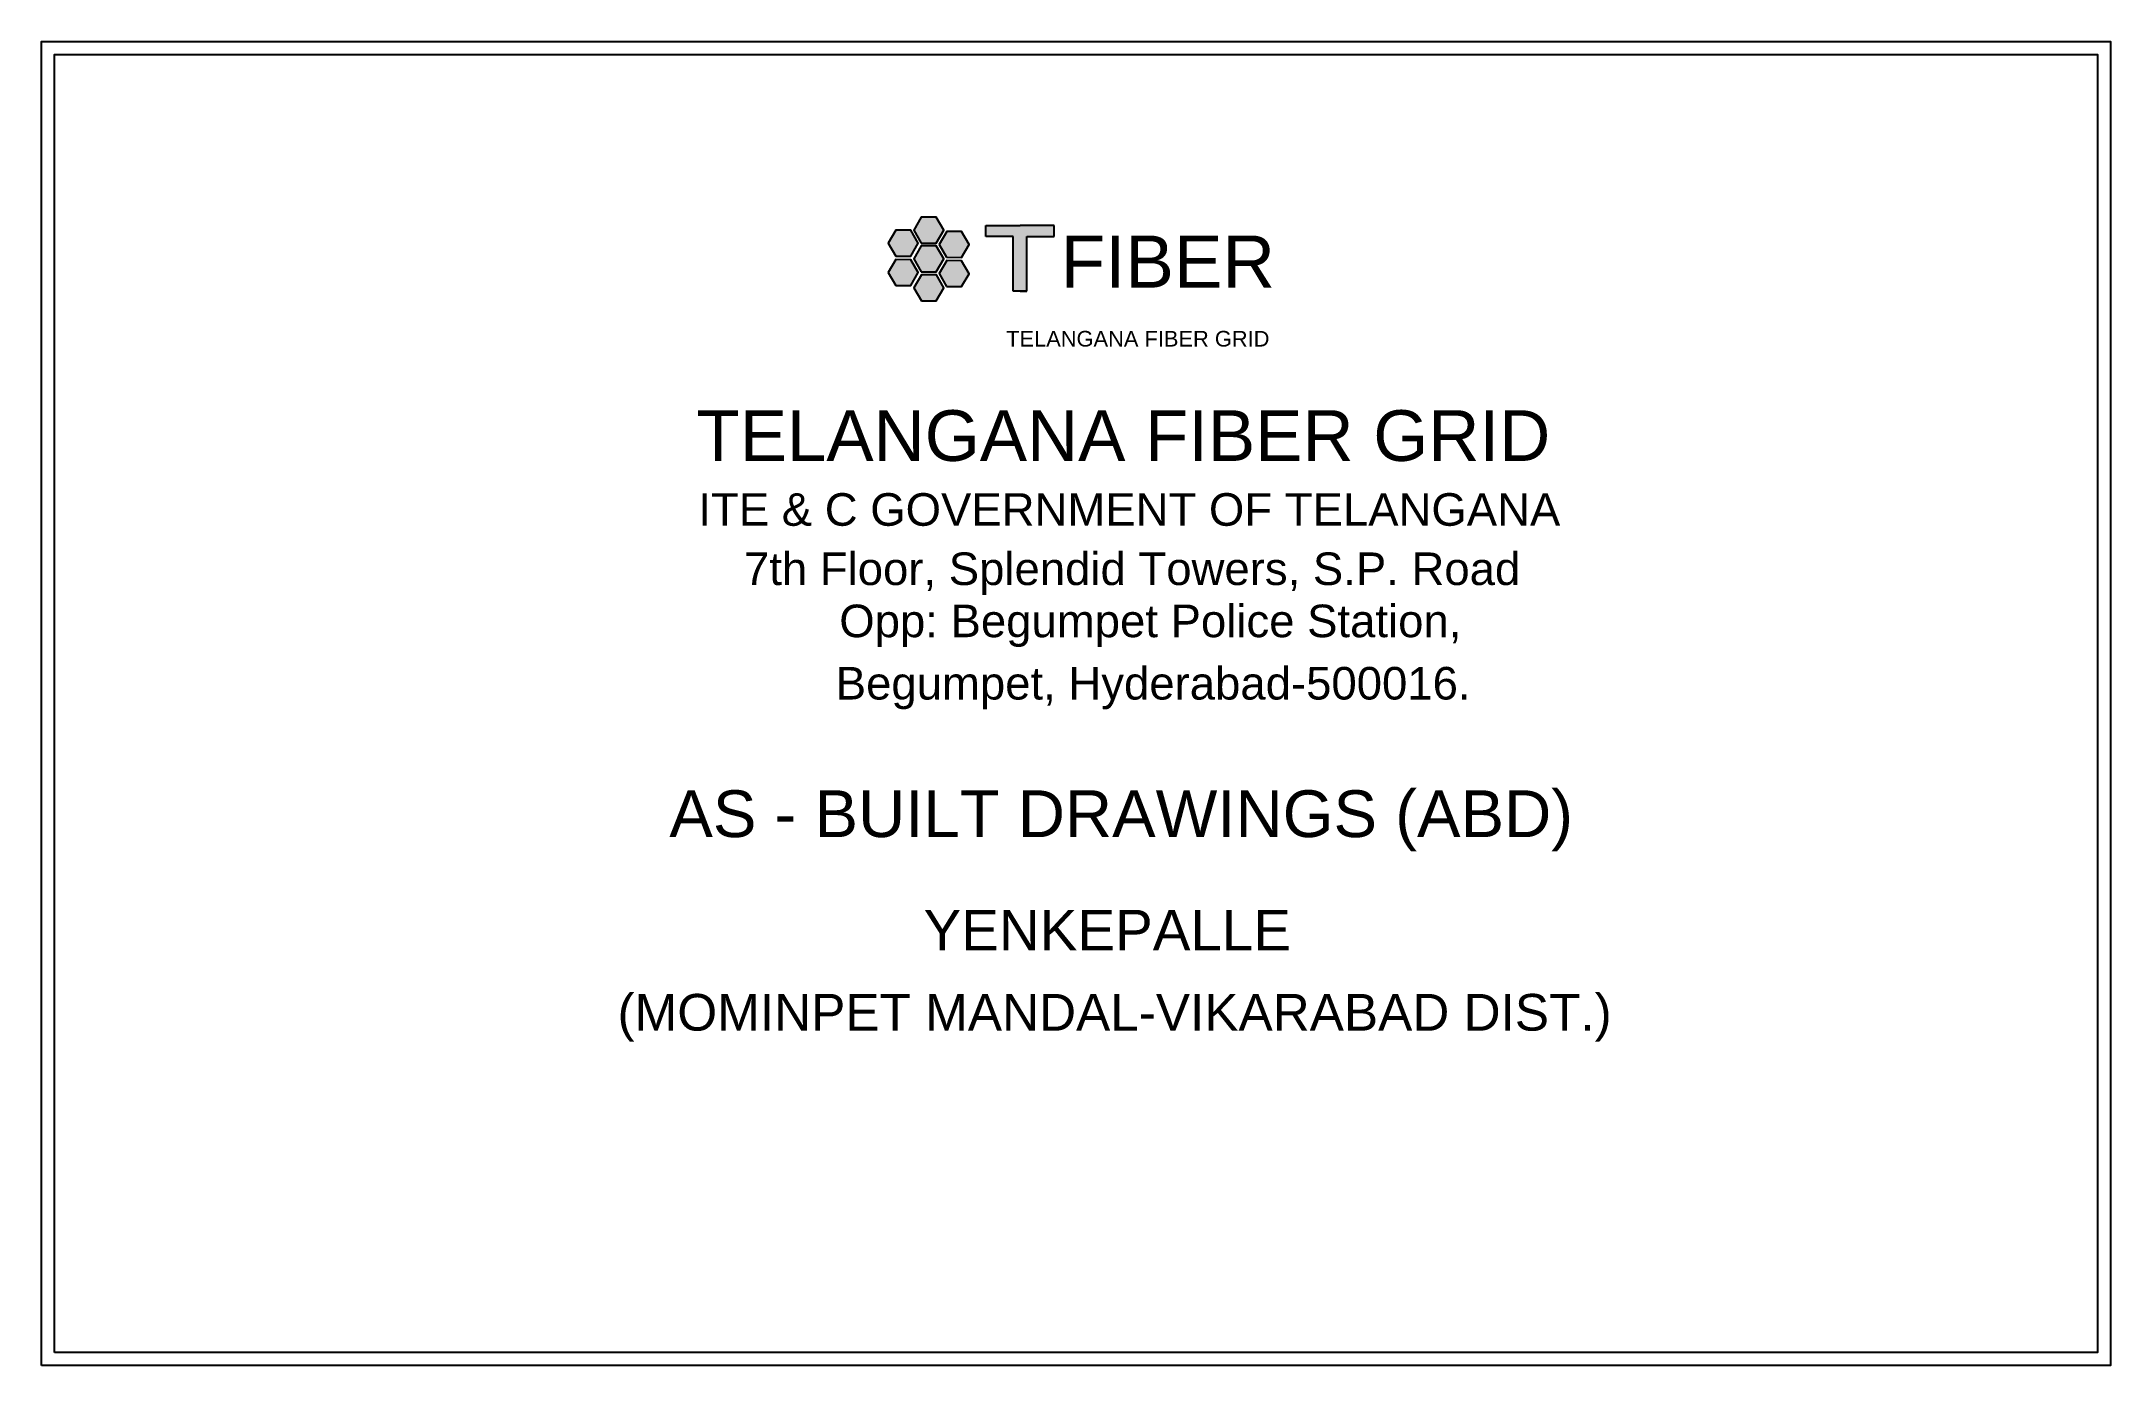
# Model space of a CAD drawing. Header units: inches. Extents: x 1121 to 7703, y 222 to 1459.
# Drawn here: x 1120.7 to 1517.8, y 1053.7 to 1307.7 of the extents above; entities that cross this region are included whole.
import ezdxf
from ezdxf.enums import TextEntityAlignment as Align

# ---------------------------------------------------------------- set-up
doc = ezdxf.new("R2010")
doc.units = ezdxf.units.IN
doc.header["$MEASUREMENT"] = 0
doc.layers.add('Asbuilt_title', color=7, linetype='Continuous')
doc.layers.add('ROW', color=5, linetype='Continuous')
doc.styles.add('200', font='swisse.ttf')
doc.styles.get("Standard").update_dxf_attribs({"font": 'arial.ttf'})

msp = doc.modelspace()

# ---------------------------------------------------------------- texts
at = {"color": 18, "true_color": 0x000000}
msp.add_text('FIBER', height=10, dxfattribs=at).set_placement((1316.27, 1260.49))
at = {"color": 252, "true_color": 0x939598}
msp.add_text('TELANGANA FIBER GRID', height=3, dxfattribs=at).set_placement((1305.81, 1249.19))
at = {"layer": 'ROW', "color": 5, "style": '200'}
for s, height, p in [(' TELANGANA FIBER GRID', 9.7276, (1326.42, 1232.11)), ('ITE & C GOVERNMENT OF TELANGANA', 6.25, (1329.45, 1217.93)), ('7th Floor, Splendid Towers, S.P. Road', 6.25, (1329.98, 1206.56)), ('Opp: Begumpet Police Station,', 6.25, (1333.48, 1196.55)), ('Begumpet, Hyderabad-500016.', 6.25, (1334.02, 1184.59))]:
    msp.add_text(s, height=height, dxfattribs=at).set_placement(p, align=Align.MIDDLE_CENTER)
at = {"layer": 'ROW', "color": 6, "style": '200'}
msp.add_text('AS - BUILT DRAWINGS (ABD) ', height=8.9745, dxfattribs=at).set_placement((1329.62, 1159.56), align=Align.MIDDLE_CENTER)
at = {"layer": 'ROW', "color": 1, "style": '200'}
for s, height, p in [('YENKEPALLE', 7.762, (1325.21, 1137.23)), ('(MOMINPET MANDAL-VIKARABAD DIST.)', 7.0435, (1326.62, 1121.46))]:
    msp.add_text(s, height=height, dxfattribs=at).set_placement(p, align=Align.MIDDLE_CENTER)

# ---------------------------------------------------------------- hatches: boundary and pattern name
h = msp.add_hatch(color=256)
h.set_gradient(color1=(102, 0, 204), color2=(102, 0, 204), tint=1)
h.paths.add_polyline_path([(1292.37, 1263.53), (1293.82, 1266.01), (1292.39, 1268.5), (1289.51, 1268.51), (1288.07, 1266.03), (1289.5, 1263.53)])
h.paths.add_polyline_path([(1292.37, 1269.03), (1293.82, 1271.52), (1292.39, 1274.01), (1289.51, 1274.01), (1288.07, 1271.53), (1289.5, 1269.04)])
h.paths.add_polyline_path([(1283.19, 1269.05), (1284.61, 1266.56), (1287.49, 1266.55), (1288.93, 1269.03), (1287.5, 1271.52), (1284.63, 1271.53)])
h.paths.add_polyline_path([(1284.61, 1260.9), (1287.49, 1260.89), (1288.93, 1263.37), (1287.5, 1265.86), (1284.63, 1265.87), (1283.19, 1263.39)])
h.paths.add_polyline_path([(1288.11, 1260.46), (1289.54, 1257.96), (1292.41, 1257.96), (1293.85, 1260.44), (1292.42, 1262.93), (1289.55, 1262.94)])
h.paths.add_polyline_path([(1294.39, 1260.7), (1297.26, 1260.69), (1298.7, 1263.17), (1297.27, 1265.66), (1294.4, 1265.67), (1292.96, 1263.19)])
h.paths.add_polyline_path([(1297.27, 1271.28), (1294.4, 1271.29), (1292.96, 1268.8), (1294.39, 1266.31), (1297.26, 1266.3), (1298.7, 1268.79)])
h = msp.add_hatch(color=256)
h.set_gradient(color1=(102, 0, 204), color2=(102, 0, 204), tint=1)
h.paths.add_polyline_path([(1309.79, 1270.3), (1315.04, 1270.3), (1315.04, 1272.4), (1308.48, 1272.4), (1301.91, 1272.4), (1301.91, 1270.3), (1307.16, 1270.3), (1307.16, 1259.8), (1308.48, 1259.8), (1309.79, 1259.8)])

# ---------------------------------------------------------------- linework, layer by layer
for p, q in [((1301.91, 1270.3), (1301.91, 1272.4)), ((1301.91, 1272.4), (1308.48, 1272.4)), ((1315.04, 1272.4), (1308.48, 1272.4)), ((1315.04, 1270.3), (1315.04, 1272.4)), ((1307.16, 1270.3), (1301.91, 1270.3)), ((1307.16, 1259.8), (1307.16, 1270.3)), ((1309.79, 1259.8), (1309.79, 1270.3)), ((1309.79, 1270.3), (1315.04, 1270.3)), ((1308.48, 1259.8), (1307.16, 1259.8)), ((1309.79, 1259.8), (1308.48, 1259.8)), ((1308.48, 1259.8), (1309.79, 1259.8))]:
    msp.add_line(p, q)
for points in [[(1284.61, 1266.56), (1287.49, 1266.55), (1288.93, 1269.03), (1287.5, 1271.52), (1284.63, 1271.53), (1283.19, 1269.05)], [(1289.5, 1269.04), (1292.37, 1269.03), (1293.82, 1271.52), (1292.39, 1274.01), (1289.51, 1274.01), (1288.07, 1271.53)], [(1294.39, 1266.31), (1297.26, 1266.3), (1298.7, 1268.79), (1297.27, 1271.28), (1294.4, 1271.29), (1292.96, 1268.8)], [(1289.5, 1263.53), (1292.37, 1263.53), (1293.82, 1266.01), (1292.39, 1268.5), (1289.51, 1268.51), (1288.07, 1266.03)], [(1284.61, 1260.9), (1287.49, 1260.89), (1288.93, 1263.37), (1287.5, 1265.86), (1284.63, 1265.87), (1283.19, 1263.39)], [(1289.54, 1257.96), (1292.41, 1257.96), (1293.85, 1260.44), (1292.42, 1262.93), (1289.55, 1262.94), (1288.11, 1260.46)], [(1294.39, 1260.7), (1297.26, 1260.69), (1298.7, 1263.17), (1297.27, 1265.66), (1294.4, 1265.67), (1292.96, 1263.19)]]:
    msp.add_lwpolyline(points, close=True)
at = {"layer": 'Asbuilt_title'}
for points in [[(1120.67, 1053.67), (1120.67, 1307.74), (1517.76, 1307.74), (1517.76, 1053.67)], [(1123.16, 1056.16), (1123.16, 1305.25), (1515.27, 1305.25), (1515.27, 1056.16)]]:
    msp.add_lwpolyline(points, close=True, dxfattribs=at)

msp.set_redraw_order([(e.dxf.handle, doc.entitydb.next_handle()) for e in msp.query("TEXT MTEXT ATTDEF DIMENSION ARC_DIMENSION")])  # texts and dimensions are drawn at this point

doc.saveas('drawing.dxf')
